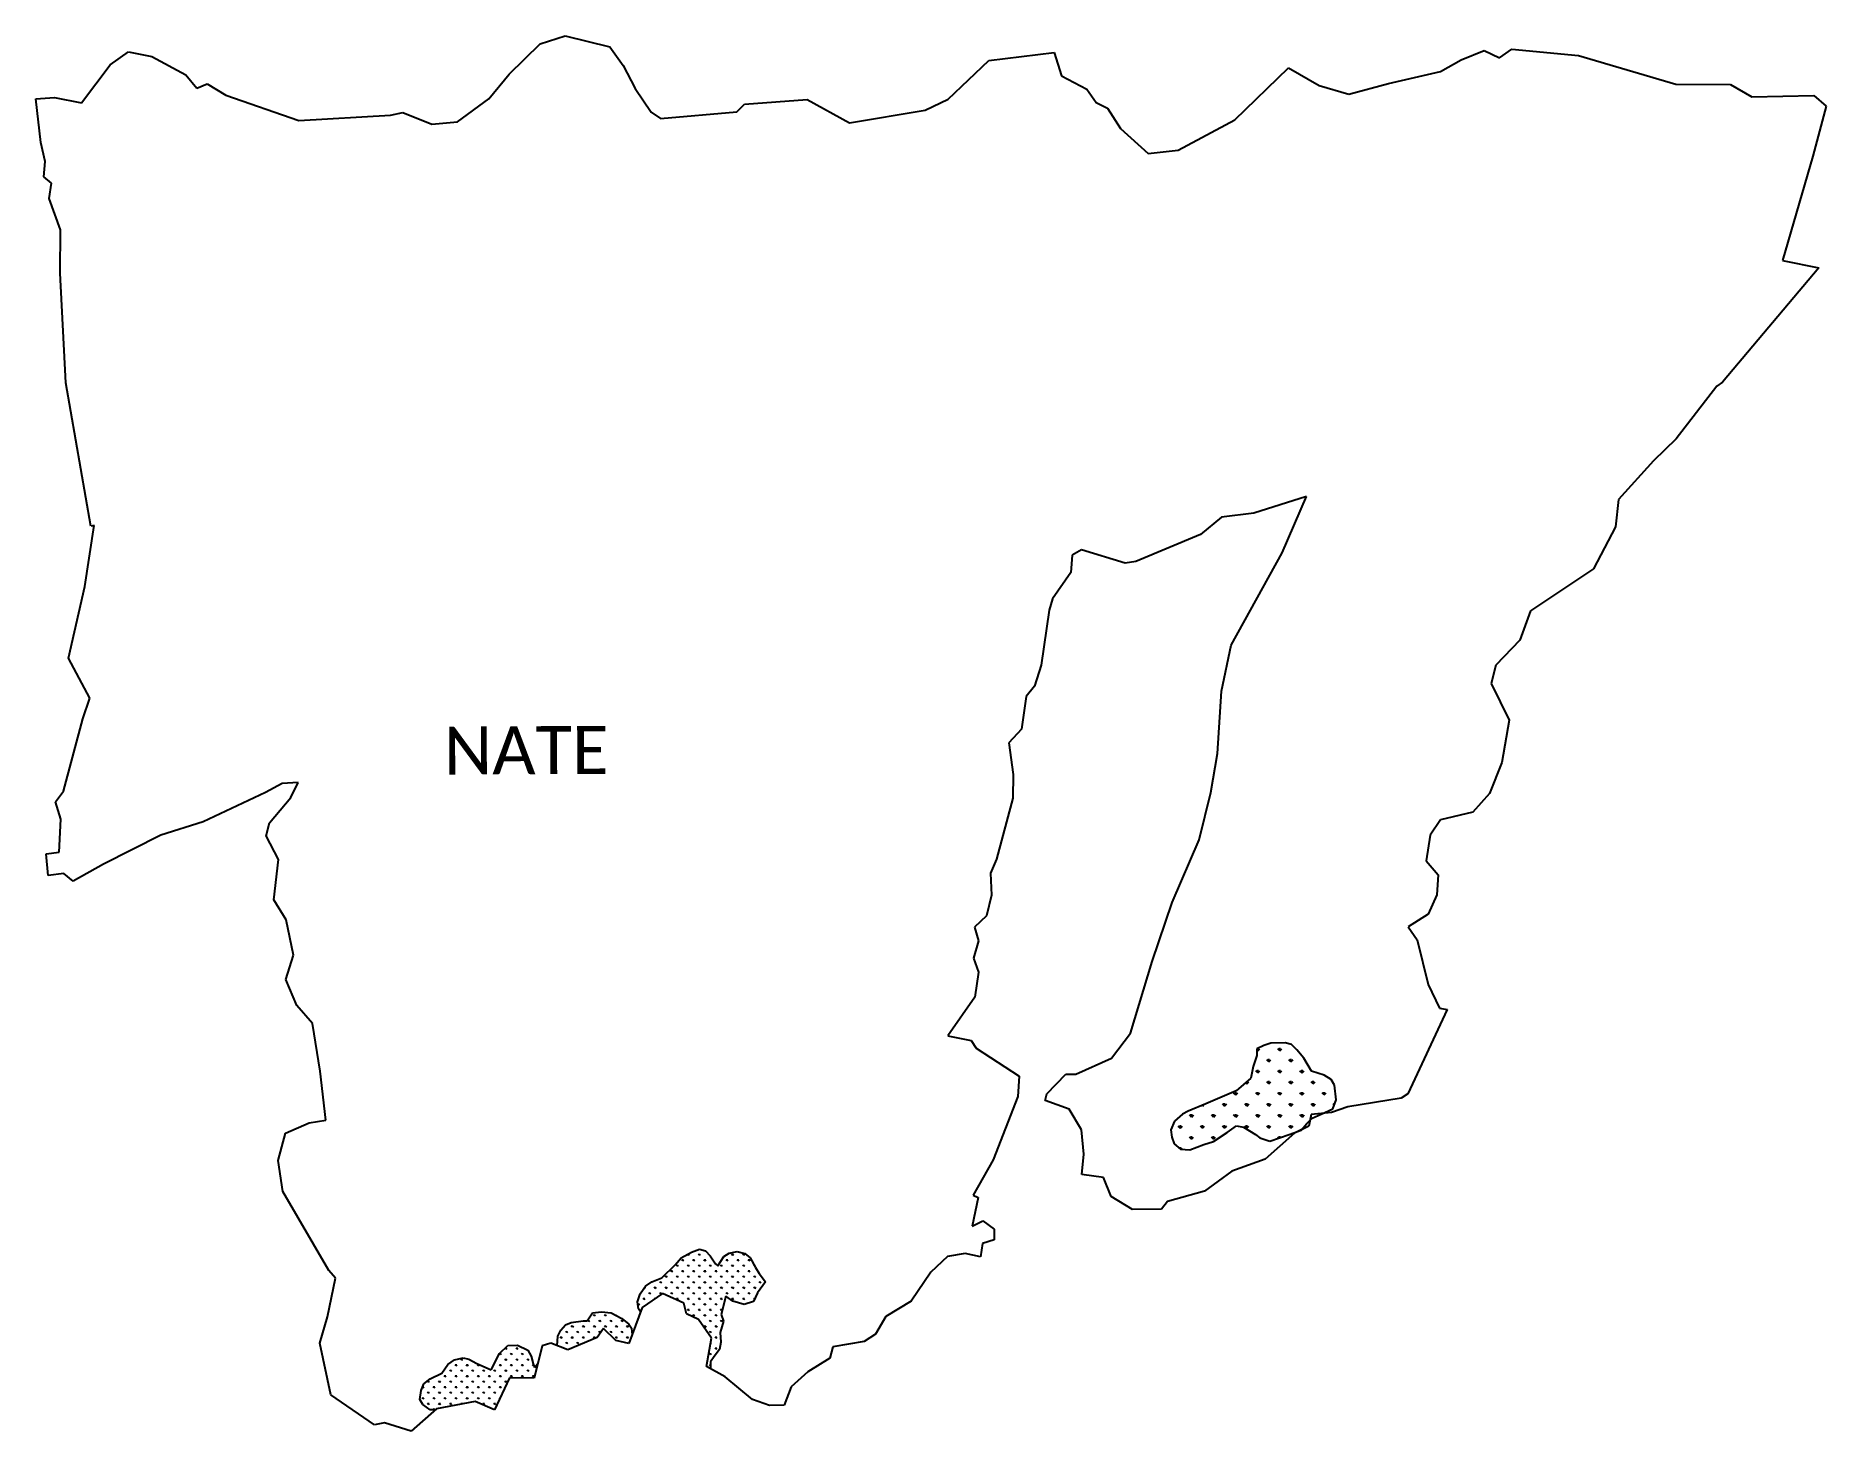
# Model space of a CAD drawing. Header units: metres. Extents: x 322049 to 327866, y 1839213 to 1843749.
import ezdxf

# ---------------------------------------------------------------- set-up
doc = ezdxf.new("R2010")
doc.units = ezdxf.units.M
doc.layers.add('MANGROOVES', color=112, linetype='Continuous')
doc.layers.add('VILLAGE NAME', color=250, linetype='Continuous')
doc.styles.get("Standard").update_dxf_attribs({"font": 'simplex.shx'})

msp = doc.modelspace()

# ---------------------------------------------------------------- texts
at = {"layer": 'VILLAGE NAME', "insert": (323374.4, 1841503.4), "char_height": 155.989, "attachment_point": 1, "rotation": 0.24353}
msp.add_mtext_dynamic_manual_height_columns('{\\fCalibri|b0|i0|c0|p34;NATE}', width=1979.573, gutter_width=779.9, heights=[0], dxfattribs=at)

# ---------------------------------------------------------------- linework, layer by layer
at = {"color": 3}
for p, q in [((322290.8, 1843655), (322349.6, 1843696.3)), ((322349.6, 1843696.3), (322426, 1843682.1)), ((323586.7, 1843623.7), (323687.6, 1843723)), ((323687.6, 1843723), (323769.1, 1843748.9)), ((323769.1, 1843748.9), (323913.9, 1843713.2)), ((323913.9, 1843713.2), (323957.1, 1843652.7)), ((325357.3, 1843694.6), (325381.4, 1843618.7)), ((326679.7, 1843670.5), (326755.2, 1843700.8)), ((326755.2, 1843700.8), (326804, 1843677.3)), ((326804, 1843677.3), (326844.2, 1843705.3)), ((326844.2, 1843705.3), (327061.1, 1843684.8)), ((322197, 1843531.4), (322290.8, 1843655)), ((322426, 1843682.1), (322536.3, 1843622.3)), ((323957.1, 1843652.7), (323996.6, 1843577.9)), ((325012.9, 1843542.7), (325145.4, 1843668.5)), ((325944.2, 1843476.2), (326118.8, 1843644.3)), ((326118.8, 1843644.3), (326218.8, 1843587.2)), ((326612.6, 1843632.5), (326679.7, 1843670.5)), ((327061.1, 1843684.8), (327377.1, 1843591.7)), ((322536.3, 1843622.3), (322572.5, 1843578.8)), ((322572.5, 1843578.8), (322605.3, 1843592.3)), ((322605.3, 1843592.3), (322666.4, 1843555.8)), ((323520.6, 1843544.1), (323586.7, 1843623.7)), ((323996.6, 1843577.9), (324048.4, 1843500.4)), ((325381.4, 1843618.7), (325463.6, 1843575.6)), ((326218.8, 1843587.2), (326314.9, 1843559.3)), ((326314.9, 1843559.3), (326443.4, 1843594.1)), ((326443.4, 1843594.1), (326612.6, 1843632.5)), ((327377.1, 1843591.7), (327555.5, 1843590.6)), ((327555.5, 1843590.6), (327624.4, 1843550.3)), ((322048.8, 1843544.3), (322109.8, 1843547.9)), ((322065.4, 1843401.6), (322048.8, 1843544.3)), ((322109.8, 1843547.9), (322197, 1843531.4)), ((322666.4, 1843555.8), (322903.8, 1843473.8)), ((323418.8, 1843469.7), (323520.6, 1843544.1)), ((324326.3, 1843501.3), (324351.9, 1843526.4)), ((324351.9, 1843526.4), (324555.4, 1843541.4)), ((324555.4, 1843541.4), (324692.7, 1843466.2)), ((324938, 1843506.8), (325012.9, 1843542.7)), ((325463.6, 1843575.6), (325494, 1843532.5)), ((325494, 1843532.5), (325531.2, 1843513.9)), ((327624.4, 1843550.3), (327825.7, 1843555.2)), ((327866, 1843520.5), (327822.7, 1843358)), ((327825.7, 1843555.2), (327866, 1843520.5)), ((322903.8, 1843473.8), (323201.4, 1843491.2)), ((323201.4, 1843491.2), (323241.1, 1843499.4)), ((323241.1, 1843499.4), (323335.1, 1843462.1)), ((323335.1, 1843462.1), (323418.8, 1843469.7)), ((324048.4, 1843500.4), (324078, 1843480.2)), ((324078, 1843480.2), (324326.3, 1843501.3)), ((324692.7, 1843466.2), (324938, 1843506.8)), ((325531.2, 1843513.9), (325573.4, 1843447.7)), ((325760.6, 1843377.4), (325944.2, 1843476.2)), ((325573.4, 1843447.7), (325662.5, 1843366.2)), ((322078.8, 1843340.3), (322065.4, 1843401.6)), ((325662.5, 1843366.2), (325760.6, 1843377.4)), ((327822.7, 1843358), (327724.5, 1843018.6)), ((322075.2, 1843290.6), (322078.8, 1843340.3)), ((322099.4, 1843270), (322075.2, 1843290.6)), ((322092.2, 1843220.1), (322099.4, 1843270)), ((322128.9, 1843118), (322092.2, 1843220.1)), ((322128.2, 1842976.9), (322128.9, 1843118)), ((327724.5, 1843018.6), (327842.2, 1842994.3)), ((322145.9, 1842620.8), (322128.2, 1842976.9)), ((327842.2, 1842994.3), (327529.6, 1842623.1)), ((322227.5, 1842155), (322145.9, 1842620.8)), ((327511, 1842610.1), (327378, 1842438.7)), ((327529.6, 1842623.1), (327511, 1842610.1)), ((327378, 1842438.7), (327304.9, 1842367.4)), ((327304.9, 1842367.4), (327191.7, 1842241.4)), ((326177.3, 1842251.7), (326006, 1842197.3)), ((326098.7, 1842068.6), (326177.3, 1842251.7)), ((327191.7, 1842241.4), (327181.9, 1842152.5)), ((325901.5, 1842184.2), (325832.9, 1842127.4)), ((326006, 1842197.3), (325901.5, 1842184.2)), ((322208.1, 1841958.7), (322237.9, 1842157.2)), ((322237.9, 1842157.2), (322227.5, 1842155)), ((325832.9, 1842127.4), (325623.2, 1842040.3)), ((327181.9, 1842152.5), (327109.9, 1842015.7)), ((325446.3, 1842077.6), (325416.1, 1842060.7)), ((325588.5, 1842035.1), (325446.3, 1842077.6)), ((325932.9, 1841768.5), (326098.7, 1842068.6)), ((325416.1, 1842060.7), (325411.9, 1842004.6)), ((325623.2, 1842040.3), (325588.5, 1842035.1)), ((327109.9, 1842015.7), (326905.4, 1841879.8)), ((322155, 1841725.4), (322208.1, 1841958.7)), ((325411.9, 1842004.6), (325352.6, 1841918.2)), ((325352.6, 1841918.2), (325341.1, 1841881.9)), ((325341.1, 1841881.9), (325315.4, 1841703.3)), ((326905.4, 1841879.8), (326870.4, 1841784.4)), ((326870.4, 1841784.4), (326792.1, 1841702.8)), ((322224.2, 1841595.7), (322155, 1841725.4)), ((325900.9, 1841618), (325932.9, 1841768.5)), ((325315.4, 1841703.3), (325293.5, 1841635.3)), ((326792.1, 1841702.8), (326777.3, 1841643.7)), ((325266.1, 1841601), (325251.3, 1841494.7)), ((325293.5, 1841635.3), (325266.1, 1841601)), ((325888.3, 1841415.4), (325900.9, 1841618)), ((326777.3, 1841643.7), (326835.4, 1841524.1)), ((322202.1, 1841528.1), (322224.2, 1841595.7)), ((322138.5, 1841293), (322202.1, 1841528.1)), ((325251.3, 1841494.7), (325210.7, 1841450.7)), ((326835.4, 1841524.1), (326811.8, 1841386.9)), ((325210.7, 1841450.7), (325224.4, 1841347.6)), ((325867.1, 1841288.9), (325888.3, 1841415.4)), ((326811.8, 1841386.9), (326772.5, 1841286.2)), ((322849, 1841318.5), (322795.4, 1841288.7)), ((322901.4, 1841321.4), (322849, 1841318.5)), ((322876.9, 1841273.2), (322901.4, 1841321.4)), ((325224.4, 1841347.6), (325223.7, 1841270.4)), ((322112.4, 1841258.3), (322138.5, 1841293)), ((322130.2, 1841202.1), (322112.4, 1841258.3)), ((322795.4, 1841288.7), (322592.5, 1841193.9)), ((322808, 1841190.2), (322876.9, 1841273.2)), ((325223.7, 1841270.4), (325170.6, 1841072.4)), ((325828.5, 1841135.4), (325867.1, 1841288.9)), ((326772.5, 1841286.2), (326718.3, 1841225.3)), ((322124.7, 1841095.4), (322130.2, 1841202.1)), ((322592.5, 1841193.9), (322455.1, 1841150.9)), ((326612.8, 1841200.4), (326579.3, 1841150.3)), ((326718.3, 1841225.3), (326612.8, 1841200.4)), ((322455.1, 1841150.9), (322269.2, 1841056.6)), ((322797.1, 1841148.7), (322808, 1841190.2)), ((322837.3, 1841070.9), (322797.1, 1841148.7)), ((325741.4, 1840931.4), (325828.5, 1841135.4)), ((326579.3, 1841150.3), (326566.2, 1841067.5)), ((322082.1, 1841089.5), (322124.7, 1841095.4)), ((322088.7, 1841019.8), (322082.1, 1841089.5)), ((322139.7, 1841025.5), (322088.7, 1841019.8)), ((322170.7, 1841001.3), (322139.7, 1841025.5)), ((322269.2, 1841056.6), (322170.7, 1841001.3)), ((322822.4, 1840939.7), (322837.3, 1841070.9)), ((325170.6, 1841072.4), (325150.7, 1841026.6)), ((325150.7, 1841026.6), (325154.3, 1840955.7)), ((326566.2, 1841067.5), (326605, 1841021.9)), ((326605, 1841021.9), (326601.2, 1840956.1)), ((322861.8, 1840875.3), (322822.4, 1840939.7)), ((325154.3, 1840955.7), (325137.6, 1840888.4)), ((325675.5, 1840739.3), (325741.4, 1840931.4)), ((326601.2, 1840956.1), (326572.8, 1840893.2)), ((322886, 1840760.6), (322861.8, 1840875.3)), ((325137.6, 1840888.4), (325099.2, 1840851.3)), ((325099.2, 1840851.3), (325111.4, 1840806.6)), ((326572.8, 1840893.2), (326507.8, 1840852)), ((326507.8, 1840852), (326536.5, 1840810)), ((325111.4, 1840806.6), (325095.1, 1840750.4)), ((326536.5, 1840810), (326572.6, 1840664.5)), ((322860.9, 1840681), (322886, 1840760.6)), ((325095.1, 1840750.4), (325111.8, 1840705.6)), ((325605.4, 1840507.3), (325675.5, 1840739.3)), ((322897.1, 1840597), (322860.9, 1840681)), ((325111.8, 1840705.6), (325100.1, 1840623.4)), ((325100.1, 1840623.4), (325012.4, 1840498.5)), ((326572.6, 1840664.5), (326609.9, 1840588.4)), ((322947.4, 1840538), (322897.1, 1840597)), ((326634.1, 1840583.5), (326506.3, 1840309.6)), ((326609.9, 1840588.4), (326634.1, 1840583.5)), ((322972.4, 1840383.8), (322947.4, 1840538)), ((325012.4, 1840498.5), (325087.8, 1840483)), ((325544.1, 1840425.9), (325605.4, 1840507.3)), ((325087.8, 1840483), (325104.1, 1840458.5)), ((325104.1, 1840458.5), (325244.1, 1840366.7)), ((322991.4, 1840224.3), (322972.4, 1840383.8)), ((325427.5, 1840373), (325544.1, 1840425.9)), ((325244.1, 1840366.7), (325239, 1840301.3)), ((325333.9, 1840309.6), (325395.7, 1840373.1)), ((325395.7, 1840373.1), (325427.5, 1840373)), ((325239, 1840301.3), (325159, 1840094.7)), ((325328.5, 1840287.8), (325333.9, 1840309.6)), ((325406.7, 1840260.1), (325328.5, 1840287.8)), ((326311.8, 1840267.6), (326258.4, 1840248.7)), ((326485.5, 1840295.3), (326311.8, 1840267.6)), ((326506.3, 1840309.6), (326485.5, 1840295.3)), ((322859.6, 1840182), (322936.8, 1840215.6)), ((322936.8, 1840215.6), (322991.4, 1840224.3)), ((325446.6, 1840192.9), (325406.7, 1840260.1)), ((326185.2, 1840204.4), (326138.6, 1840181.2)), ((326193, 1840242.5), (326185.2, 1840204.4)), ((326258.4, 1840248.7), (326193, 1840242.5)), ((322836, 1840093.1), (322859.6, 1840182)), ((325454.1, 1840113.6), (325446.6, 1840192.9)), ((326138.6, 1840181.2), (326043.6, 1840097.3)), ((322851.3, 1839991.9), (322836, 1840093.1)), ((325159, 1840094.7), (325094.6, 1839980.3)), ((325447.9, 1840047.1), (325454.1, 1840113.6)), ((326043.6, 1840097.3), (325935.3, 1840057.9)), ((325518.4, 1840037.6), (325447.9, 1840047.1)), ((325542.7, 1839975.5), (325518.4, 1840037.6)), ((325935.3, 1840057.9), (325846.5, 1839993.2)), ((323000.7, 1839735.5), (322851.3, 1839991.9)), ((325110.4, 1839972.6), (325090.9, 1839879.9)), ((325094.6, 1839980.3), (325110.4, 1839972.6)), ((325612.1, 1839933.5), (325542.7, 1839975.5)), ((325846.5, 1839993.2), (325725.4, 1839960.1)), ((325706.5, 1839934.4), (325612.1, 1839933.5)), ((325725.4, 1839960.1), (325706.5, 1839934.4)), ((325090.9, 1839879.9), (325125.8, 1839896.6)), ((325125.8, 1839896.6), (325162.6, 1839869.7)), ((325162.6, 1839869.7), (325163, 1839835.3)), ((325124.9, 1839822.9), (325118.7, 1839779.7)), ((325163, 1839835.3), (325124.9, 1839822.9)), ((325011.5, 1839780.6), (324957.3, 1839730.3)), ((325068.3, 1839790.5), (325011.5, 1839780.6)), ((325118.7, 1839779.7), (325068.3, 1839790.5)), ((322996.8, 1839584.7), (323022.5, 1839710.9)), ((323022.5, 1839710.9), (323000.7, 1839735.5)), ((324957.3, 1839730.3), (324893.2, 1839635.1)), ((324084.6, 1839661), (324018.7, 1839615.4)), ((324154.2, 1839629.5), (324084.6, 1839661)), ((324163.4, 1839594.1), (324154.2, 1839629.5)), ((324893.2, 1839635.1), (324810.8, 1839586)), ((322971.7, 1839498.9), (322996.8, 1839584.7)), ((324018.7, 1839615.4), (323976.1, 1839498)), ((324201.8, 1839576.3), (324163.4, 1839594.1)), ((324244, 1839515.2), (324201.8, 1839576.3)), ((324810.8, 1839586), (324776.9, 1839527.9)), ((323873, 1839517.2), (323777.6, 1839477.3)), ((323893.3, 1839546.7), (323873, 1839517.2)), ((323933.6, 1839507.7), (323893.3, 1839546.7)), ((323976.1, 1839498), (323933.6, 1839507.7)), ((324227.8, 1839423.6), (324244, 1839515.2)), ((324776.9, 1839527.9), (324740.4, 1839504.1)), ((323007.9, 1839331.4), (322971.7, 1839498.9)), ((323693.5, 1839490.5), (323668.2, 1839385.5)), ((323721.8, 1839498.8), (323693.5, 1839490.5)), ((323777.6, 1839477.3), (323721.8, 1839498.8)), ((324629.1, 1839450.8), (324557, 1839405.7)), ((324638.6, 1839487.2), (324629.1, 1839450.8)), ((324740.4, 1839504.1), (324638.6, 1839487.2)), ((324288.3, 1839389.2), (324227.8, 1839423.6)), ((324377.2, 1839315.8), (324288.3, 1839389.2)), ((324557, 1839405.7), (324503.1, 1839357.1)), ((323149.4, 1839233.3), (323007.9, 1839331.4)), ((323587.4, 1839385.9), (323539.4, 1839282.1)), ((323668.2, 1839385.5), (323587.4, 1839385.9)), ((324503.1, 1839357.1), (324480.1, 1839297.6)), ((323350.7, 1839285.7), (323268.8, 1839212.9)), ((323476, 1839309.9), (323350.7, 1839285.7)), ((323539.4, 1839282.1), (323476, 1839309.9)), ((324432.2, 1839296), (324377.2, 1839315.8)), ((324480.1, 1839297.6), (324432.2, 1839296)), ((323182, 1839239.9), (323149.4, 1839233.3)), ((323268.8, 1839212.9), (323182, 1839239.9))]:
    msp.add_line(p, q, dxfattribs=at)
at = {"color": 3, "flags": 128}
msp.add_lwpolyline([(325145.4, 1843668.5), (325357.3, 1843694.6)], dxfattribs=at)
at = {"layer": 'MANGROOVES'}
for p, q in [((326038.6, 1840467.1), (326015.8, 1840456.3)), ((326015.8, 1840456.3), (326015.9, 1840434)), ((326062, 1840474.6), (326038.6, 1840467.1)), ((326108.3, 1840475.7), (326062, 1840474.6)), ((326128.5, 1840469.8), (326108.3, 1840475.7)), ((326145.9, 1840452.2), (326128.5, 1840469.8)), ((326169.3, 1840425.1), (326145.9, 1840452.2)), ((326004.5, 1840398.5), (325997.1, 1840360.4)), ((326015.9, 1840434), (326004.5, 1840398.5)), ((326193.2, 1840383.5), (326169.3, 1840425.1)), ((326235.2, 1840369.8), (326193.2, 1840383.5)), ((325948.4, 1840319.3), (325850.2, 1840277)), ((325997.1, 1840360.4), (325948.4, 1840319.3)), ((326258.1, 1840356), (326235.2, 1840369.8)), ((326268, 1840337.4), (326258.1, 1840356)), ((326274.1, 1840290.6), (326268, 1840337.4)), ((325850.2, 1840277), (325793, 1840253.6)), ((326224.9, 1840243.2), (326262.8, 1840261.2)), ((326262.8, 1840261.2), (326274.1, 1840290.6)), ((325748.3, 1840220.4), (325736.5, 1840192.1)), ((325774.1, 1840243.5), (325748.3, 1840220.4)), ((325793, 1840253.6), (325774.1, 1840243.5)), ((325919.4, 1840184.1), (325950.1, 1840205.1)), ((325950.1, 1840205.1), (325972.5, 1840201.3)), ((326159.9, 1840191.8), (326178.9, 1840213.4)), ((326178.9, 1840213.4), (326195.6, 1840230.4)), ((326195.6, 1840230.4), (326224.9, 1840243.2)), ((325736.5, 1840192.1), (325739.9, 1840168.9)), ((325739.9, 1840168.9), (325747.9, 1840147.6)), ((325747.9, 1840147.6), (325767.6, 1840130)), ((325798.2, 1840127.9), (325844.2, 1840145.2)), ((325844.2, 1840145.2), (325875.2, 1840155.1)), ((325875.2, 1840155.1), (325919.4, 1840184.1)), ((325972.5, 1840201.3), (326011.5, 1840177.9)), ((326011.5, 1840177.9), (326025.8, 1840166.1)), ((326025.8, 1840166.1), (326058.5, 1840155.5)), ((326058.5, 1840155.5), (326120.8, 1840177.7)), ((326120.8, 1840177.7), (326159.9, 1840191.8)), ((325767.6, 1840130), (325798.2, 1840127.9)), ((324179.2, 1839794.8), (324205.7, 1839804.3)), ((324205.7, 1839804.3), (324225, 1839799)), ((324225, 1839799), (324239.5, 1839783.1)), ((324301.4, 1839792.2), (324327.3, 1839797.3)), ((324327.3, 1839797.3), (324352, 1839790.6)), ((324082.9, 1839711.7), (324125.8, 1839753.7)), ((324125.8, 1839753.7), (324146.1, 1839776)), ((324146.1, 1839776), (324179.2, 1839794.8)), ((324239.5, 1839783.1), (324257.4, 1839756.6)), ((324257.4, 1839756.6), (324265.3, 1839750.8)), ((324265.3, 1839750.8), (324284.1, 1839780.8)), ((324284.1, 1839780.8), (324301.4, 1839792.2)), ((324352, 1839790.6), (324369.5, 1839776.5)), ((324369.5, 1839776.5), (324387.4, 1839745.6)), ((324387.4, 1839745.6), (324398.7, 1839725.3)), ((324012.2, 1839659.1), (324029.5, 1839684.5)), ((324029.5, 1839684.5), (324050.7, 1839698.7)), ((324050.7, 1839698.7), (324082.9, 1839711.7)), ((324419.6, 1839698.1), (324394, 1839662.7)), ((324398.7, 1839725.3), (324419.6, 1839698.1)), ((324003.7, 1839634), (324012.2, 1839659.1)), ((324006.7, 1839610.7), (324003.7, 1839634)), ((324290.6, 1839652.2), (324275.3, 1839592.2)), ((324313.4, 1839635.8), (324290.6, 1839652.2)), ((324350.3, 1839624.6), (324313.4, 1839635.8)), ((324380.3, 1839634.6), (324350.3, 1839624.6)), ((324394, 1839662.7), (324380.3, 1839634.6)), ((323770, 1839558.6), (323788, 1839566.4)), ((323788, 1839566.4), (323826.8, 1839571.5)), ((323826.8, 1839571.5), (323840, 1839571.4)), ((323840, 1839571.4), (323857.4, 1839597.8)), ((323857.4, 1839597.8), (323886.9, 1839601.2)), ((323886.9, 1839601.2), (323917.7, 1839598)), ((323917.7, 1839598), (323952.4, 1839579.8)), ((323952.4, 1839579.8), (323976, 1839560.7)), ((324013.3, 1839600.5), (324006.7, 1839610.7)), ((324282.9, 1839570.7), (324272.4, 1839533.8)), ((324275.3, 1839592.2), (324282.9, 1839570.7)), ((323742.9, 1839490.6), (323744.7, 1839521.7)), ((323744.7, 1839521.7), (323754.5, 1839541)), ((323754.5, 1839541), (323770, 1839558.6)), ((323976, 1839560.7), (323983.9, 1839548)), ((323983.9, 1839548), (323986.9, 1839526.4)), ((324272.4, 1839533.8), (324274.4, 1839502.5)), ((323408.8, 1839445.4), (323437.2, 1839451.7)), ((323437.2, 1839451.7), (323455.5, 1839446.9)), ((323455.5, 1839446.9), (323481.8, 1839432.7)), ((323527.9, 1839411.9), (323555.5, 1839465.4)), ((323555.5, 1839465.4), (323582.9, 1839491.6)), ((323582.9, 1839491.6), (323613.7, 1839492.4)), ((323613.7, 1839492.4), (323647.5, 1839476.4)), ((323647.5, 1839476.4), (323658.4, 1839457)), ((323658.4, 1839457), (323664.4, 1839431.9)), ((324253.1, 1839455.6), (324240.6, 1839438)), ((324270.3, 1839478.3), (324253.1, 1839455.6)), ((324274.4, 1839502.5), (324270.3, 1839478.3)), ((323329.7, 1839382.8), (323367.7, 1839402.1)), ((323367.7, 1839402.1), (323387.6, 1839429.7)), ((323387.6, 1839429.7), (323408.8, 1839445.4)), ((323481.8, 1839432.7), (323527.9, 1839411.9)), ((323664.4, 1839431.9), (323668.8, 1839420.4)), ((323668.8, 1839420.4), (323679.3, 1839431.7)), ((324240.6, 1839438), (324241.4, 1839415.9)), ((323297, 1839316.3), (323300.4, 1839345.1)), ((323300.4, 1839345.1), (323309.1, 1839366.5)), ((323309.1, 1839366.5), (323329.7, 1839382.8)), ((323305.8, 1839299.7), (323297, 1839316.3)), ((323329.8, 1839282.9), (323305.8, 1839299.7)), ((323346.8, 1839282.2), (323329.8, 1839282.9))]:
    msp.add_line(p, q, dxfattribs=at)
at = {"layer": 'MANGROOVES', "linetype": 'Continuous'}
for p, q in [((326019.2, 1840449.6), (326015.8, 1840453)), ((326019.2, 1840449.6), (326019.2, 1840457.9)), ((326019.2, 1840449.6), (326026, 1840456.3)), ((326091.1, 1840449.6), (326084.3, 1840456.3)), ((326091.1, 1840449.6), (326091.1, 1840459.1)), ((326091.1, 1840449.6), (326097.8, 1840456.3)), ((326019.2, 1840377.8), (326012.5, 1840384.5)), ((326019.2, 1840377.8), (326019.2, 1840387.3)), ((326019.2, 1840377.8), (326026, 1840384.5)), ((326055.1, 1840413.7), (326048.4, 1840420.4)), ((326055.1, 1840413.7), (326055.1, 1840423.2)), ((326055.1, 1840413.7), (326061.9, 1840420.4)), ((326091.1, 1840377.8), (326084.3, 1840384.5)), ((326091.1, 1840377.8), (326091.1, 1840387.3)), ((326091.1, 1840377.8), (326097.8, 1840384.5)), ((326127, 1840413.7), (326120.2, 1840420.4)), ((326127, 1840413.7), (326127, 1840423.2)), ((326127, 1840413.7), (326133.7, 1840420.4)), ((326162.9, 1840377.8), (326156.2, 1840384.5)), ((326162.9, 1840377.8), (326162.9, 1840387.3)), ((326162.9, 1840377.8), (326169.6, 1840384.5)), ((325983.3, 1840341.8), (325979.6, 1840345.6)), ((325983.3, 1840341.8), (325983.3, 1840348.7)), ((325983.3, 1840341.8), (325990, 1840348.6)), ((326055.1, 1840341.8), (326048.4, 1840348.6)), ((326055.1, 1840341.8), (326055.1, 1840351.4)), ((326055.1, 1840341.8), (326061.9, 1840348.6)), ((326127, 1840341.8), (326120.2, 1840348.6)), ((326127, 1840341.8), (326127, 1840351.4)), ((326127, 1840341.8), (326133.7, 1840348.6)), ((326198.8, 1840341.8), (326192.1, 1840348.6)), ((326198.8, 1840341.8), (326198.8, 1840351.4)), ((326198.8, 1840341.8), (326205.6, 1840348.6)), ((325839.6, 1840270), (325837.7, 1840271.9)), ((325839.6, 1840270), (325844.1, 1840274.5)), ((325839.6, 1840270), (325839.6, 1840272.7)), ((325911.5, 1840270), (325904.7, 1840276.7)), ((325911.5, 1840270), (325911.5, 1840279.5)), ((325911.5, 1840270), (325918.2, 1840276.7)), ((325947.4, 1840305.9), (325940.6, 1840312.7)), ((325947.4, 1840305.9), (325947.4, 1840315.5)), ((325947.4, 1840305.9), (325954.1, 1840312.7)), ((325983.3, 1840270), (325976.6, 1840276.7)), ((325983.3, 1840270), (325983.3, 1840279.5)), ((325983.3, 1840270), (325990, 1840276.7)), ((326019.2, 1840305.9), (326012.5, 1840312.7)), ((326019.2, 1840305.9), (326019.2, 1840315.5)), ((326019.2, 1840305.9), (326026, 1840312.7)), ((326055.1, 1840270), (326048.4, 1840276.7)), ((326055.1, 1840270), (326055.1, 1840279.5)), ((326055.1, 1840270), (326061.9, 1840276.7)), ((326091.1, 1840305.9), (326084.3, 1840312.7)), ((326091.1, 1840305.9), (326091.1, 1840315.5)), ((326091.1, 1840305.9), (326097.8, 1840312.7)), ((326127, 1840270), (326120.2, 1840276.7)), ((326127, 1840270), (326127, 1840279.5)), ((326127, 1840270), (326133.7, 1840276.7)), ((326162.9, 1840305.9), (326156.2, 1840312.7)), ((326162.9, 1840305.9), (326162.9, 1840315.5)), ((326162.9, 1840305.9), (326169.6, 1840312.7)), ((326198.8, 1840270), (326192.1, 1840276.7)), ((326198.8, 1840270), (326198.8, 1840279.5)), ((326198.8, 1840270), (326205.6, 1840276.7)), ((326234.7, 1840305.9), (326228, 1840312.7)), ((326234.7, 1840305.9), (326234.7, 1840315.5)), ((326234.7, 1840305.9), (326241.5, 1840312.7)), ((326267.4, 1840273.3), (326263.9, 1840276.7)), ((325767.8, 1840198.2), (325761, 1840204.9)), ((325767.8, 1840198.2), (325767.8, 1840207.7)), ((325767.8, 1840198.2), (325774.5, 1840204.9)), ((325803.7, 1840234.1), (325797, 1840240.8)), ((325803.7, 1840234.1), (325803.7, 1840243.6)), ((325803.7, 1840234.1), (325810.4, 1840240.8)), ((325839.6, 1840198.2), (325832.9, 1840204.9)), ((325839.6, 1840198.2), (325839.6, 1840207.7)), ((325839.6, 1840198.2), (325846.3, 1840204.9)), ((325875.5, 1840234.1), (325868.8, 1840240.8)), ((325875.5, 1840234.1), (325875.5, 1840243.6)), ((325875.5, 1840234.1), (325882.3, 1840240.8)), ((325911.5, 1840198.2), (325904.7, 1840204.9)), ((325911.5, 1840198.2), (325911.5, 1840207.7)), ((325911.5, 1840198.2), (325918.2, 1840204.9)), ((325947.4, 1840234.1), (325940.6, 1840240.8)), ((325947.4, 1840234.1), (325947.4, 1840243.6)), ((325947.4, 1840234.1), (325954.1, 1840240.8)), ((325983.3, 1840198.2), (325976.6, 1840204.9)), ((325983.3, 1840198.2), (325983.3, 1840207.7)), ((325983.3, 1840198.2), (325990, 1840204.9)), ((326019.2, 1840234.1), (326012.5, 1840240.8)), ((326019.2, 1840234.1), (326019.2, 1840243.6)), ((326019.2, 1840234.1), (326026, 1840240.8)), ((326055.1, 1840198.2), (326048.4, 1840204.9)), ((326055.1, 1840198.2), (326055.1, 1840207.7)), ((326055.1, 1840198.2), (326061.9, 1840204.9)), ((326091.1, 1840234.1), (326084.3, 1840240.8)), ((326091.1, 1840234.1), (326091.1, 1840243.6)), ((326091.1, 1840234.1), (326097.8, 1840240.8)), ((326127, 1840198.2), (326120.2, 1840204.9)), ((326127, 1840198.2), (326127, 1840207.7)), ((326127, 1840198.2), (326133.7, 1840204.9)), ((326162.9, 1840234.1), (326156.2, 1840240.8)), ((326162.9, 1840234.1), (326162.9, 1840243.6)), ((326162.9, 1840234.1), (326169.6, 1840240.8)), ((325803.7, 1840162.2), (325797, 1840169)), ((325803.7, 1840162.2), (325803.7, 1840171.8)), ((325803.7, 1840162.2), (325810.4, 1840169)), ((325875.5, 1840162.2), (325868.8, 1840169)), ((325875.5, 1840162.2), (325875.5, 1840171.8)), ((325875.5, 1840162.2), (325882.3, 1840169)), ((326019.2, 1840171.5), (326019.2, 1840171.8)), ((326024.3, 1840167.3), (326026, 1840169)), ((326087.5, 1840165.8), (326084.3, 1840169)), ((326091.1, 1840167.1), (326091.1, 1840171.8)), ((325767.8, 1840130), (325767.8, 1840135.8)), ((325771.2, 1840129.8), (325774.5, 1840133.1)), ((324133.4, 1839749.2), (324130, 1839752.5)), ((324133.4, 1839749.2), (324133.4, 1839753.9)), ((324133.4, 1839749.2), (324136.7, 1839752.5)), ((324151.3, 1839767.1), (324148, 1839770.5)), ((324151.3, 1839767.1), (324151.3, 1839771.9)), ((324151.3, 1839767.1), (324154.7, 1839770.5)), ((324169.3, 1839749.2), (324165.9, 1839752.5)), ((324169.3, 1839785.1), (324166.7, 1839787.7)), ((324169.3, 1839785.1), (324169.3, 1839789.2)), ((324169.3, 1839785.1), (324172.7, 1839788.4)), ((324169.3, 1839749.2), (324169.3, 1839753.9)), ((324169.3, 1839749.2), (324172.7, 1839752.5)), ((324187.2, 1839767.1), (324183.9, 1839770.5)), ((324187.2, 1839767.1), (324187.2, 1839771.9)), ((324187.2, 1839767.1), (324190.6, 1839770.5)), ((324205.2, 1839785.1), (324201.8, 1839788.4)), ((324205.2, 1839749.2), (324201.8, 1839752.5)), ((324205.2, 1839785.1), (324205.2, 1839789.8)), ((324205.2, 1839785.1), (324208.6, 1839788.4)), ((324205.2, 1839749.2), (324205.2, 1839753.9)), ((324205.2, 1839749.2), (324208.6, 1839752.5)), ((324223.2, 1839767.1), (324219.8, 1839770.5)), ((324223.2, 1839767.1), (324223.2, 1839771.9)), ((324223.2, 1839767.1), (324226.5, 1839770.5)), ((324241.1, 1839749.2), (324237.8, 1839752.5)), ((324241.1, 1839749.2), (324241.1, 1839753.9)), ((324241.1, 1839749.2), (324244.5, 1839752.5)), ((324277, 1839749.2), (324273.7, 1839752.5)), ((324277, 1839749.2), (324277, 1839753.9)), ((324277, 1839749.2), (324280.4, 1839752.5)), ((324295, 1839767.1), (324291.6, 1839770.5)), ((324295, 1839767.1), (324295, 1839771.9)), ((324295, 1839767.1), (324298.4, 1839770.5)), ((324313, 1839785.1), (324309.6, 1839788.4)), ((324313, 1839749.2), (324309.6, 1839752.5)), ((324313, 1839785.1), (324313, 1839789.8)), ((324313, 1839785.1), (324316.3, 1839788.4)), ((324313, 1839749.2), (324313, 1839753.9)), ((324313, 1839749.2), (324316.3, 1839752.5)), ((324330.9, 1839767.1), (324327.6, 1839770.5)), ((324330.9, 1839767.1), (324330.9, 1839771.9)), ((324330.9, 1839767.1), (324334.3, 1839770.5)), ((324348.9, 1839785.1), (324345.5, 1839788.4)), ((324348.9, 1839749.2), (324345.5, 1839752.5)), ((324348.9, 1839785.1), (324348.9, 1839789.8)), ((324348.9, 1839785.1), (324352.3, 1839788.4)), ((324348.9, 1839749.2), (324348.9, 1839753.9)), ((324348.9, 1839749.2), (324352.3, 1839752.5)), ((324366.9, 1839767.1), (324363.5, 1839770.5)), ((324366.9, 1839767.1), (324366.9, 1839771.9)), ((324366.9, 1839767.1), (324370.2, 1839770.5)), ((324384.8, 1839749.2), (324381.4, 1839752.5)), ((324384.8, 1839749.2), (324384.8, 1839750)), ((324384.8, 1839749.2), (324385.1, 1839749.5)), ((324025.6, 1839677.3), (324029, 1839680.7)), ((324061.5, 1839677.3), (324058.2, 1839680.7)), ((324061.5, 1839677.3), (324061.5, 1839682.1)), ((324061.5, 1839677.3), (324064.9, 1839680.7)), ((324079.5, 1839695.3), (324076.1, 1839698.6)), ((324079.5, 1839695.3), (324079.5, 1839700)), ((324079.5, 1839695.3), (324082.9, 1839698.6)), ((324097.4, 1839713.2), (324094.1, 1839716.6)), ((324097.4, 1839677.3), (324094.1, 1839680.7)), ((324097.4, 1839713.2), (324097.4, 1839718)), ((324097.4, 1839713.2), (324100.8, 1839716.6)), ((324097.4, 1839677.3), (324097.4, 1839682.1)), ((324097.4, 1839677.3), (324100.8, 1839680.7)), ((324115.4, 1839731.2), (324112, 1839734.6)), ((324115.4, 1839695.3), (324112, 1839698.6)), ((324115.4, 1839731.2), (324115.4, 1839736)), ((324115.4, 1839731.2), (324118.8, 1839734.6)), ((324115.4, 1839695.3), (324115.4, 1839700)), ((324115.4, 1839695.3), (324118.8, 1839698.6)), ((324133.4, 1839713.2), (324130, 1839716.6)), ((324133.4, 1839677.3), (324130, 1839680.7)), ((324133.4, 1839713.2), (324133.4, 1839718)), ((324133.4, 1839713.2), (324136.7, 1839716.6)), ((324133.4, 1839677.3), (324133.4, 1839682.1)), ((324133.4, 1839677.3), (324136.7, 1839680.7)), ((324151.3, 1839731.2), (324148, 1839734.6)), ((324151.3, 1839695.3), (324148, 1839698.6)), ((324151.3, 1839731.2), (324151.3, 1839736)), ((324151.3, 1839731.2), (324154.7, 1839734.6)), ((324151.3, 1839695.3), (324151.3, 1839700)), ((324151.3, 1839695.3), (324154.7, 1839698.6)), ((324169.3, 1839713.2), (324165.9, 1839716.6)), ((324169.3, 1839677.3), (324165.9, 1839680.7)), ((324169.3, 1839713.2), (324169.3, 1839718)), ((324169.3, 1839713.2), (324172.7, 1839716.6)), ((324169.3, 1839677.3), (324169.3, 1839682.1)), ((324169.3, 1839677.3), (324172.7, 1839680.7)), ((324187.2, 1839731.2), (324183.9, 1839734.6)), ((324187.2, 1839695.3), (324183.9, 1839698.6)), ((324187.2, 1839731.2), (324187.2, 1839736)), ((324187.2, 1839731.2), (324190.6, 1839734.6)), ((324187.2, 1839695.3), (324187.2, 1839700)), ((324187.2, 1839695.3), (324190.6, 1839698.6)), ((324205.2, 1839713.2), (324201.8, 1839716.6)), ((324205.2, 1839677.3), (324201.8, 1839680.7)), ((324205.2, 1839713.2), (324205.2, 1839718)), ((324205.2, 1839713.2), (324208.6, 1839716.6)), ((324205.2, 1839677.3), (324205.2, 1839682.1)), ((324205.2, 1839677.3), (324208.6, 1839680.7)), ((324223.2, 1839731.2), (324219.8, 1839734.6)), ((324223.2, 1839695.3), (324219.8, 1839698.6)), ((324223.2, 1839731.2), (324223.2, 1839736)), ((324223.2, 1839731.2), (324226.5, 1839734.6)), ((324223.2, 1839695.3), (324223.2, 1839700)), ((324223.2, 1839695.3), (324226.5, 1839698.6)), ((324241.1, 1839713.2), (324237.8, 1839716.6)), ((324241.1, 1839677.3), (324237.8, 1839680.7)), ((324241.1, 1839713.2), (324241.1, 1839718)), ((324241.1, 1839713.2), (324244.5, 1839716.6)), ((324241.1, 1839677.3), (324241.1, 1839682.1)), ((324241.1, 1839677.3), (324244.5, 1839680.7)), ((324259.1, 1839731.2), (324255.7, 1839734.6)), ((324259.1, 1839695.3), (324255.7, 1839698.6)), ((324259.1, 1839731.2), (324259.1, 1839736)), ((324259.1, 1839731.2), (324262.5, 1839734.6)), ((324259.1, 1839695.3), (324259.1, 1839700)), ((324259.1, 1839695.3), (324262.5, 1839698.6)), ((324277, 1839713.2), (324273.7, 1839716.6)), ((324277, 1839677.3), (324273.7, 1839680.7)), ((324277, 1839713.2), (324277, 1839718)), ((324277, 1839713.2), (324280.4, 1839716.6)), ((324277, 1839677.3), (324277, 1839682.1)), ((324277, 1839677.3), (324280.4, 1839680.7)), ((324295, 1839731.2), (324291.6, 1839734.6)), ((324295, 1839695.3), (324291.6, 1839698.6)), ((324295, 1839731.2), (324295, 1839736)), ((324295, 1839731.2), (324298.4, 1839734.6)), ((324295, 1839695.3), (324295, 1839700)), ((324295, 1839695.3), (324298.4, 1839698.6)), ((324313, 1839713.2), (324309.6, 1839716.6)), ((324313, 1839677.3), (324309.6, 1839680.7)), ((324313, 1839713.2), (324313, 1839718)), ((324313, 1839713.2), (324316.3, 1839716.6)), ((324313, 1839677.3), (324313, 1839682.1)), ((324313, 1839677.3), (324316.3, 1839680.7)), ((324330.9, 1839731.2), (324327.6, 1839734.6)), ((324330.9, 1839695.3), (324327.6, 1839698.6)), ((324330.9, 1839731.2), (324330.9, 1839736)), ((324330.9, 1839731.2), (324334.3, 1839734.6)), ((324330.9, 1839695.3), (324330.9, 1839700)), ((324330.9, 1839695.3), (324334.3, 1839698.6)), ((324348.9, 1839713.2), (324345.5, 1839716.6)), ((324348.9, 1839677.3), (324345.5, 1839680.7)), ((324348.9, 1839713.2), (324348.9, 1839718)), ((324348.9, 1839713.2), (324352.3, 1839716.6)), ((324348.9, 1839677.3), (324348.9, 1839682.1)), ((324348.9, 1839677.3), (324352.3, 1839680.7)), ((324366.9, 1839731.2), (324363.5, 1839734.6)), ((324366.9, 1839695.3), (324363.5, 1839698.6)), ((324366.9, 1839731.2), (324366.9, 1839736)), ((324366.9, 1839731.2), (324370.2, 1839734.6)), ((324366.9, 1839695.3), (324366.9, 1839700)), ((324366.9, 1839695.3), (324370.2, 1839698.6)), ((324384.8, 1839713.2), (324381.4, 1839716.6)), ((324384.8, 1839677.3), (324381.4, 1839680.7)), ((324384.8, 1839713.2), (324384.8, 1839718)), ((324384.8, 1839713.2), (324388.2, 1839716.6)), ((324384.8, 1839677.3), (324384.8, 1839682.1)), ((324384.8, 1839677.3), (324388.2, 1839680.7)), ((324402.8, 1839695.3), (324399.4, 1839698.6)), ((324402.8, 1839695.3), (324402.8, 1839700)), ((324402.8, 1839695.3), (324406.1, 1839698.6)), ((324007.6, 1839623.4), (324004.7, 1839626.4)), ((324007.6, 1839623.4), (324007.6, 1839628.2)), ((324007.6, 1839623.4), (324011, 1839626.8)), ((324025.6, 1839641.4), (324022.2, 1839644.8)), ((324025.6, 1839677.3), (324025, 1839677.9)), ((324025.6, 1839677.3), (324025.6, 1839678.8)), ((324025.6, 1839641.4), (324025.6, 1839646.1)), ((324025.6, 1839641.4), (324029, 1839644.8)), ((324043.6, 1839659.3), (324040.2, 1839662.7)), ((324043.6, 1839659.3), (324043.6, 1839664.1)), ((324043.6, 1839659.3), (324046.9, 1839662.7)), ((324059.4, 1839643.6), (324058.2, 1839644.8)), ((324061.5, 1839645.1), (324061.5, 1839646.1)), ((324079.5, 1839659.3), (324076.1, 1839662.7)), ((324079.5, 1839659.3), (324079.5, 1839664.1)), ((324079.5, 1839659.3), (324082.9, 1839662.7)), ((324115.4, 1839659.3), (324112, 1839662.7)), ((324115.4, 1839659.3), (324115.4, 1839664.1)), ((324115.4, 1839659.3), (324118.8, 1839662.7)), ((324133.4, 1839641.4), (324130, 1839644.8)), ((324133.4, 1839641.4), (324133.4, 1839646.1)), ((324133.4, 1839641.4), (324136.7, 1839644.8)), ((324151.3, 1839659.3), (324148, 1839662.7)), ((324151.3, 1839659.3), (324151.3, 1839664.1)), ((324151.3, 1839659.3), (324154.7, 1839662.7)), ((324169.3, 1839641.4), (324165.9, 1839644.8)), ((324169.3, 1839641.4), (324169.3, 1839646.1)), ((324169.3, 1839641.4), (324172.7, 1839644.8)), ((324187.2, 1839659.3), (324183.9, 1839662.7)), ((324187.2, 1839623.4), (324183.9, 1839626.8)), ((324187.2, 1839659.3), (324187.2, 1839664.1)), ((324187.2, 1839659.3), (324190.6, 1839662.7)), ((324187.2, 1839623.4), (324187.2, 1839628.2)), ((324187.2, 1839623.4), (324190.6, 1839626.8)), ((324205.2, 1839641.4), (324201.8, 1839644.8)), ((324205.2, 1839641.4), (324205.2, 1839646.1)), ((324205.2, 1839641.4), (324208.6, 1839644.8)), ((324223.2, 1839659.3), (324219.8, 1839662.7)), ((324223.2, 1839623.4), (324219.8, 1839626.8)), ((324223.2, 1839659.3), (324223.2, 1839664.1)), ((324223.2, 1839659.3), (324226.5, 1839662.7)), ((324223.2, 1839623.4), (324223.2, 1839628.2)), ((324223.2, 1839623.4), (324226.5, 1839626.8)), ((324241.1, 1839641.4), (324237.8, 1839644.8)), ((324241.1, 1839641.4), (324241.1, 1839646.1)), ((324241.1, 1839641.4), (324244.5, 1839644.8)), ((324259.1, 1839659.3), (324255.7, 1839662.7)), ((324259.1, 1839623.4), (324255.7, 1839626.8)), ((324259.1, 1839659.3), (324259.1, 1839664.1)), ((324259.1, 1839659.3), (324262.5, 1839662.7)), ((324259.1, 1839623.4), (324259.1, 1839628.2)), ((324259.1, 1839623.4), (324262.5, 1839626.8)), ((324277, 1839641.4), (324273.7, 1839644.8)), ((324277, 1839641.4), (324277, 1839646.1)), ((324277, 1839641.4), (324280.4, 1839644.8)), ((324295, 1839659.3), (324291.6, 1839662.7)), ((324295, 1839659.3), (324295, 1839664.1)), ((324295, 1839659.3), (324298.4, 1839662.7)), ((324313, 1839641.4), (324309.6, 1839644.8)), ((324313, 1839641.4), (324313, 1839646.1)), ((324313, 1839641.4), (324316.3, 1839644.8)), ((324330.9, 1839659.3), (324327.6, 1839662.7)), ((324330.9, 1839659.3), (324330.9, 1839664.1)), ((324330.9, 1839659.3), (324334.3, 1839662.7)), ((324348.9, 1839641.4), (324345.5, 1839644.8)), ((324348.9, 1839641.4), (324348.9, 1839646.1)), ((324348.9, 1839641.4), (324352.3, 1839644.8)), ((324366.9, 1839659.3), (324363.5, 1839662.7)), ((324366.9, 1839659.3), (324366.9, 1839664.1)), ((324366.9, 1839659.3), (324370.2, 1839662.7)), ((324384, 1839642.2), (324381.4, 1839644.8)), ((324384.8, 1839643.9), (324384.8, 1839646.1)), ((323846, 1839569.5), (323842.6, 1839572.9)), ((323846, 1839569.5), (323846, 1839574.3)), ((323846, 1839569.5), (323849.4, 1839572.9)), ((323864, 1839587.5), (323860.6, 1839590.9)), ((323864, 1839587.5), (323864, 1839592.3)), ((323864, 1839587.5), (323867.3, 1839590.9)), ((323881.9, 1839569.5), (323878.5, 1839572.9)), ((323881.9, 1839569.5), (323881.9, 1839574.3)), ((323881.9, 1839569.5), (323885.3, 1839572.9)), ((323899.9, 1839587.5), (323896.5, 1839590.9)), ((323899.9, 1839587.5), (323899.9, 1839592.3)), ((323899.9, 1839587.5), (323903.2, 1839590.9)), ((323917.8, 1839569.5), (323914.5, 1839572.9)), ((323917.8, 1839569.5), (323917.8, 1839574.3)), ((323917.8, 1839569.5), (323921.2, 1839572.9)), ((323935.8, 1839587.5), (323933.8, 1839589.5)), ((323935.8, 1839587.5), (323935.8, 1839588.5)), ((323935.8, 1839587.5), (323936.4, 1839588.1)), ((323953.8, 1839569.5), (323950.4, 1839572.9)), ((323953.8, 1839569.5), (323953.8, 1839574.3)), ((323953.8, 1839569.5), (323957.1, 1839572.9)), ((324169.3, 1839605.5), (324165.9, 1839608.8)), ((324169.3, 1839605.5), (324169.3, 1839610.2)), ((324169.3, 1839605.5), (324172.7, 1839608.8)), ((324187.2, 1839587.5), (324183.9, 1839590.9)), ((324187.2, 1839587.5), (324187.2, 1839592.3)), ((324187.2, 1839587.5), (324190.6, 1839590.9)), ((324205.2, 1839605.5), (324201.8, 1839608.8)), ((324205.2, 1839605.5), (324205.2, 1839610.2)), ((324205.2, 1839605.5), (324208.6, 1839608.8)), ((324205.2, 1839571.3), (324205.2, 1839574.3)), ((324205.9, 1839570.3), (324208.6, 1839572.9)), ((324223.2, 1839587.5), (324219.8, 1839590.9)), ((324223.2, 1839587.5), (324223.2, 1839592.3)), ((324223.2, 1839587.5), (324226.5, 1839590.9)), ((324241.1, 1839605.5), (324237.8, 1839608.8)), ((324241.1, 1839569.5), (324237.8, 1839572.9)), ((324241.1, 1839605.5), (324241.1, 1839610.2)), ((324241.1, 1839605.5), (324244.5, 1839608.8)), ((324241.1, 1839569.5), (324241.1, 1839574.3)), ((324241.1, 1839569.5), (324244.5, 1839572.9)), ((324259.1, 1839587.5), (324255.7, 1839590.9)), ((324259.1, 1839587.5), (324259.1, 1839592.3)), ((324259.1, 1839587.5), (324262.5, 1839590.9)), ((324277, 1839605.5), (324273.7, 1839608.8)), ((324277, 1839569.5), (324273.7, 1839572.9)), ((324277, 1839605.5), (324277, 1839610.2)), ((324277, 1839605.5), (324279.2, 1839607.6)), ((324277, 1839569.5), (324277, 1839574.3)), ((324277, 1839569.5), (324280.4, 1839572.9)), ((323756.2, 1839515.7), (323752.8, 1839519)), ((323756.2, 1839515.7), (323756.2, 1839520.4)), ((323756.2, 1839515.7), (323759.6, 1839519)), ((323774.2, 1839533.6), (323770.8, 1839537)), ((323774.2, 1839533.6), (323774.2, 1839538.4)), ((323774.2, 1839533.6), (323777.5, 1839537)), ((323792.1, 1839551.6), (323788.7, 1839555)), ((323792.1, 1839515.7), (323788.7, 1839519)), ((323792.1, 1839551.6), (323792.1, 1839556.3)), ((323792.1, 1839551.6), (323795.5, 1839555)), ((323792.1, 1839515.7), (323792.1, 1839520.4)), ((323792.1, 1839515.7), (323795.5, 1839519)), ((323810.1, 1839533.6), (323806.7, 1839537)), ((323810.1, 1839533.6), (323810.1, 1839538.4)), ((323810.1, 1839533.6), (323813.4, 1839537)), ((323828, 1839551.6), (323824.7, 1839555)), ((323828, 1839515.7), (323824.7, 1839519)), ((323828, 1839551.6), (323828, 1839556.3)), ((323828, 1839551.6), (323831.4, 1839555)), ((323828, 1839515.7), (323828, 1839520.4)), ((323828, 1839515.7), (323831.4, 1839519)), ((323846, 1839533.6), (323842.6, 1839537)), ((323846, 1839533.6), (323846, 1839538.4)), ((323846, 1839533.6), (323849.4, 1839537)), ((323864, 1839551.6), (323860.6, 1839555)), ((323864, 1839515.7), (323860.6, 1839519)), ((323864, 1839551.6), (323864, 1839556.3)), ((323864, 1839551.6), (323867.3, 1839555)), ((323864, 1839515.7), (323864, 1839520.4)), ((323864, 1839515.7), (323867.3, 1839519)), ((323881.9, 1839533.6), (323878.5, 1839537)), ((323881.9, 1839533.6), (323881.9, 1839538.4)), ((323881.9, 1839533.6), (323885.3, 1839537)), ((323899.9, 1839551.6), (323896.5, 1839555)), ((323899.9, 1839551.6), (323899.9, 1839556.3)), ((323899.9, 1839551.6), (323903.2, 1839555)), ((323917.8, 1839533.6), (323914.5, 1839537)), ((323917.8, 1839533.6), (323917.8, 1839538.4)), ((323917.8, 1839533.6), (323921.2, 1839537)), ((323935.8, 1839551.6), (323932.4, 1839555)), ((323935.8, 1839515.7), (323932.4, 1839519)), ((323935.8, 1839551.6), (323935.8, 1839556.3)), ((323935.8, 1839551.6), (323939.2, 1839555)), ((323935.8, 1839515.7), (323935.8, 1839520.4)), ((323935.8, 1839515.7), (323939.2, 1839519)), ((323953.8, 1839533.6), (323950.4, 1839537)), ((323953.8, 1839533.6), (323953.8, 1839538.4)), ((323953.8, 1839533.6), (323957.1, 1839537)), ((323971.7, 1839551.6), (323968.4, 1839555)), ((323971.7, 1839515.7), (323968.4, 1839519)), ((323971.7, 1839551.6), (323971.7, 1839556.3)), ((323971.7, 1839551.6), (323975.1, 1839555)), ((323971.7, 1839515.7), (323971.7, 1839520.4)), ((323971.7, 1839515.7), (323975.1, 1839519)), ((324223.2, 1839551.6), (324219.8, 1839555)), ((324223.2, 1839551.6), (324223.2, 1839556.3)), ((324223.2, 1839551.6), (324226.5, 1839555)), ((324241.1, 1839533.6), (324237.8, 1839537)), ((324241.1, 1839533.6), (324241.1, 1839538.4)), ((324241.1, 1839533.6), (324244.5, 1839537)), ((324259.1, 1839551.6), (324255.7, 1839555)), ((324259.1, 1839515.7), (324255.7, 1839519)), ((324259.1, 1839551.6), (324259.1, 1839556.3)), ((324259.1, 1839551.6), (324262.5, 1839555)), ((324259.1, 1839515.7), (324259.1, 1839520.4)), ((324259.1, 1839515.7), (324262.5, 1839519)), ((323432.9, 1839443.8), (323429.5, 1839447.2)), ((323432.9, 1839443.8), (323432.9, 1839448.6)), ((323432.9, 1839443.8), (323436.3, 1839447.2)), ((323558.6, 1839461.8), (323555.3, 1839465.1)), ((323558.6, 1839461.8), (323558.6, 1839466.5)), ((323558.6, 1839461.8), (323562, 1839465.1)), ((323576.6, 1839443.8), (323573.2, 1839447.2)), ((323576.6, 1839479.7), (323573.6, 1839482.7)), ((323576.6, 1839479.7), (323576.6, 1839484.5)), ((323576.6, 1839479.7), (323580, 1839483.1)), ((323576.6, 1839443.8), (323576.6, 1839448.6)), ((323576.6, 1839443.8), (323580, 1839447.2)), ((323594.5, 1839461.8), (323591.2, 1839465.1)), ((323594.5, 1839461.8), (323594.5, 1839466.5)), ((323594.5, 1839461.8), (323597.9, 1839465.1)), ((323612.5, 1839479.7), (323609.1, 1839483.1)), ((323612.5, 1839443.8), (323609.1, 1839447.2)), ((323612.5, 1839479.7), (323612.5, 1839484.5)), ((323612.5, 1839479.7), (323615.9, 1839483.1)), ((323612.5, 1839443.8), (323612.5, 1839448.6)), ((323612.5, 1839443.8), (323615.9, 1839447.2)), ((323630.5, 1839461.8), (323627.1, 1839465.1)), ((323630.5, 1839461.8), (323630.5, 1839466.5)), ((323630.5, 1839461.8), (323633.8, 1839465.1)), ((323648.4, 1839443.8), (323645.1, 1839447.2)), ((323648.4, 1839443.8), (323648.4, 1839448.6)), ((323648.4, 1839443.8), (323651.8, 1839447.2)), ((323774.2, 1839497.7), (323770.8, 1839501.1)), ((323774.2, 1839497.7), (323774.2, 1839502.5)), ((323774.2, 1839497.7), (323777.5, 1839501.1)), ((323789.6, 1839482.3), (323788.7, 1839483.1)), ((323792.1, 1839483.4), (323792.1, 1839484.5)), ((323810.1, 1839497.7), (323806.7, 1839501.1)), ((323810.1, 1839497.7), (323810.1, 1839502.5)), ((323810.1, 1839497.7), (323813.4, 1839501.1)), ((324241.1, 1839461.8), (324237.8, 1839465.1)), ((324241.1, 1839497.7), (324240.9, 1839497.9)), ((324241.1, 1839497.7), (324244.5, 1839501.1)), ((324241.1, 1839497.7), (324241.1, 1839499)), ((324241.1, 1839461.8), (324241.1, 1839466.5)), ((324241.1, 1839461.8), (324244.5, 1839465.1)), ((324259.1, 1839479.7), (324255.7, 1839483.1)), ((324259.1, 1839479.7), (324259.1, 1839484.5)), ((324259.1, 1839479.7), (324262.5, 1839483.1)), ((324274.1, 1839500.7), (324273.7, 1839501.1)), ((323379, 1839389.9), (323375.7, 1839393.3)), ((323379, 1839389.9), (323379, 1839394.7)), ((323379, 1839389.9), (323382.4, 1839393.3)), ((323397, 1839407.9), (323393.6, 1839411.3)), ((323397, 1839407.9), (323397, 1839412.7)), ((323397, 1839407.9), (323400.4, 1839411.3)), ((323414.9, 1839425.9), (323411.6, 1839429.2)), ((323414.9, 1839389.9), (323411.6, 1839393.3)), ((323414.9, 1839425.9), (323414.9, 1839430.6)), ((323414.9, 1839425.9), (323418.3, 1839429.2)), ((323414.9, 1839389.9), (323414.9, 1839394.7)), ((323414.9, 1839389.9), (323418.3, 1839393.3)), ((323432.9, 1839407.9), (323429.5, 1839411.3)), ((323432.9, 1839407.9), (323432.9, 1839412.7)), ((323432.9, 1839407.9), (323436.3, 1839411.3)), ((323450.9, 1839425.9), (323447.5, 1839429.2)), ((323450.9, 1839389.9), (323447.5, 1839393.3)), ((323450.9, 1839425.9), (323450.9, 1839430.6)), ((323450.9, 1839425.9), (323454.2, 1839429.2)), ((323450.9, 1839389.9), (323450.9, 1839394.7)), ((323450.9, 1839389.9), (323454.2, 1839393.3)), ((323468.8, 1839407.9), (323465.5, 1839411.3)), ((323468.8, 1839407.9), (323468.8, 1839412.7)), ((323468.8, 1839407.9), (323472.2, 1839411.3)), ((323486.8, 1839425.9), (323483.4, 1839429.2)), ((323486.8, 1839389.9), (323483.4, 1839393.3)), ((323486.8, 1839425.9), (323486.8, 1839430.5)), ((323486.8, 1839425.9), (323490, 1839429)), ((323486.8, 1839389.9), (323486.8, 1839394.7)), ((323486.8, 1839389.9), (323490.2, 1839393.3)), ((323504.7, 1839407.9), (323501.4, 1839411.3)), ((323504.7, 1839407.9), (323504.7, 1839412.7)), ((323504.7, 1839407.9), (323508.1, 1839411.3)), ((323522.7, 1839389.9), (323519.3, 1839393.3)), ((323522.7, 1839389.9), (323522.7, 1839394.7)), ((323522.7, 1839389.9), (323526.1, 1839393.3)), ((323540.7, 1839407.9), (323537.3, 1839411.3)), ((323540.7, 1839407.9), (323540.7, 1839412.7)), ((323540.7, 1839407.9), (323544, 1839411.3)), ((323558.6, 1839425.9), (323555.3, 1839429.2)), ((323558.6, 1839389.9), (323555.3, 1839393.3)), ((323558.6, 1839425.9), (323558.6, 1839430.6)), ((323558.6, 1839425.9), (323562, 1839429.2)), ((323558.6, 1839389.9), (323558.6, 1839394.7)), ((323558.6, 1839389.9), (323562, 1839393.3)), ((323576.6, 1839407.9), (323573.2, 1839411.3)), ((323576.6, 1839407.9), (323576.6, 1839412.7)), ((323576.6, 1839407.9), (323580, 1839411.3)), ((323594.5, 1839425.9), (323591.2, 1839429.2)), ((323594.5, 1839389.9), (323591.2, 1839393.3)), ((323594.5, 1839425.9), (323594.5, 1839430.6)), ((323594.5, 1839425.9), (323597.9, 1839429.2)), ((323594.5, 1839389.9), (323594.5, 1839394.7)), ((323594.5, 1839389.9), (323597.9, 1839393.3)), ((323612.5, 1839407.9), (323609.1, 1839411.3)), ((323612.5, 1839407.9), (323612.5, 1839412.7)), ((323612.5, 1839407.9), (323615.9, 1839411.3)), ((323630.5, 1839425.9), (323627.1, 1839429.2)), ((323630.5, 1839389.9), (323627.1, 1839393.3)), ((323630.5, 1839425.9), (323630.5, 1839430.6)), ((323630.5, 1839425.9), (323633.8, 1839429.2)), ((323630.5, 1839389.9), (323630.5, 1839394.7)), ((323630.5, 1839389.9), (323633.8, 1839393.3)), ((323648.4, 1839407.9), (323645.1, 1839411.3)), ((323648.4, 1839407.9), (323648.4, 1839412.7)), ((323648.4, 1839407.9), (323651.8, 1839411.3)), ((323666.4, 1839425.9), (323663, 1839429.2)), ((323666.4, 1839389.9), (323663, 1839393.3)), ((323666.4, 1839425.9), (323666.4, 1839426.7)), ((323666.4, 1839425.9), (323666.6, 1839426.1)), ((323666.4, 1839389.9), (323666.4, 1839394.7)), ((323666.4, 1839389.9), (323669.8, 1839393.3)), ((324241.1, 1839425.9), (324237.8, 1839429.2)), ((323307.2, 1839354), (323304.9, 1839356.3)), ((323307.2, 1839354), (323307.2, 1839358.8)), ((323307.2, 1839354), (323310.5, 1839357.4)), ((323325.1, 1839372), (323321.8, 1839375.3)), ((323325.1, 1839336.1), (323321.8, 1839339.4)), ((323325.1, 1839372), (323325.1, 1839376.7)), ((323325.1, 1839372), (323328.5, 1839375.3)), ((323325.1, 1839336.1), (323325.1, 1839340.8)), ((323325.1, 1839336.1), (323328.5, 1839339.4)), ((323343.1, 1839354), (323339.7, 1839357.4)), ((323343.1, 1839354), (323343.1, 1839358.8)), ((323343.1, 1839354), (323346.5, 1839357.4)), ((323361.1, 1839372), (323357.7, 1839375.3)), ((323361.1, 1839336.1), (323357.7, 1839339.4)), ((323361.1, 1839372), (323361.1, 1839376.7)), ((323361.1, 1839372), (323364.4, 1839375.3)), ((323361.1, 1839336.1), (323361.1, 1839340.8)), ((323361.1, 1839336.1), (323364.4, 1839339.4)), ((323379, 1839354), (323375.7, 1839357.4)), ((323379, 1839354), (323379, 1839358.8)), ((323379, 1839354), (323382.4, 1839357.4)), ((323397, 1839372), (323393.6, 1839375.3)), ((323397, 1839336.1), (323393.6, 1839339.4)), ((323397, 1839372), (323397, 1839376.7)), ((323397, 1839372), (323400.4, 1839375.3)), ((323397, 1839336.1), (323397, 1839340.8)), ((323397, 1839336.1), (323400.4, 1839339.4)), ((323414.9, 1839354), (323411.6, 1839357.4)), ((323414.9, 1839354), (323414.9, 1839358.8)), ((323414.9, 1839354), (323418.3, 1839357.4)), ((323432.9, 1839372), (323429.5, 1839375.3)), ((323432.9, 1839336.1), (323429.5, 1839339.4)), ((323432.9, 1839372), (323432.9, 1839376.7)), ((323432.9, 1839372), (323436.3, 1839375.3)), ((323432.9, 1839336.1), (323432.9, 1839340.8)), ((323432.9, 1839336.1), (323436.3, 1839339.4)), ((323450.9, 1839354), (323447.5, 1839357.4)), ((323450.9, 1839354), (323450.9, 1839358.8)), ((323450.9, 1839354), (323454.2, 1839357.4)), ((323468.8, 1839372), (323465.5, 1839375.3)), ((323468.8, 1839336.1), (323465.5, 1839339.4)), ((323468.8, 1839372), (323468.8, 1839376.7)), ((323468.8, 1839372), (323472.2, 1839375.3)), ((323468.8, 1839336.1), (323468.8, 1839340.8)), ((323468.8, 1839336.1), (323472.2, 1839339.4)), ((323486.8, 1839354), (323483.4, 1839357.4)), ((323486.8, 1839354), (323486.8, 1839358.8)), ((323486.8, 1839354), (323490.2, 1839357.4)), ((323504.7, 1839372), (323501.4, 1839375.3)), ((323504.7, 1839336.1), (323501.4, 1839339.4)), ((323504.7, 1839372), (323504.7, 1839376.7)), ((323504.7, 1839372), (323508.1, 1839375.3)), ((323504.7, 1839336.1), (323504.7, 1839340.8)), ((323504.7, 1839336.1), (323508.1, 1839339.4)), ((323522.7, 1839354), (323519.3, 1839357.4)), ((323522.7, 1839354), (323522.7, 1839358.8)), ((323522.7, 1839354), (323526.1, 1839357.4)), ((323540.7, 1839372), (323537.3, 1839375.3)), ((323540.7, 1839336.1), (323537.3, 1839339.4)), ((323540.7, 1839372), (323540.7, 1839376.7)), ((323540.7, 1839372), (323544, 1839375.3)), ((323540.7, 1839336.1), (323540.7, 1839340.8)), ((323540.7, 1839336.1), (323544, 1839339.4)), ((323558.6, 1839354), (323555.3, 1839357.4)), ((323558.6, 1839354), (323558.6, 1839358.8)), ((323558.6, 1839354), (323562, 1839357.4)), ((323576.6, 1839372), (323573.2, 1839375.3)), ((323576.6, 1839372), (323576.6, 1839376.7)), ((323576.6, 1839372), (323580, 1839375.3)), ((323307.2, 1839318.1), (323303.8, 1839321.5)), ((323307.2, 1839318.1), (323307.2, 1839322.9)), ((323307.2, 1839318.1), (323310.5, 1839321.5)), ((323325.1, 1839300.1), (323321.8, 1839303.5)), ((323325.1, 1839300.1), (323325.1, 1839304.9)), ((323325.1, 1839300.1), (323328.5, 1839303.5)), ((323343.1, 1839318.1), (323339.7, 1839321.5)), ((323342.9, 1839282.4), (323339.7, 1839285.5)), ((323343.1, 1839318.1), (323343.1, 1839322.9)), ((323343.1, 1839318.1), (323346.5, 1839321.5)), ((323343.1, 1839282.4), (323343.1, 1839286.9)), ((323343.3, 1839282.4), (323346.5, 1839285.5)), ((323361.1, 1839300.1), (323357.7, 1839303.5)), ((323361.1, 1839300.1), (323361.1, 1839304.9)), ((323361.1, 1839300.1), (323364.4, 1839303.5)), ((323379, 1839318.1), (323375.7, 1839321.5)), ((323379, 1839318.1), (323379, 1839322.9)), ((323379, 1839318.1), (323382.4, 1839321.5)), ((323397, 1839300.1), (323393.6, 1839303.5)), ((323397, 1839300.1), (323397, 1839304.9)), ((323397, 1839300.1), (323400.4, 1839303.5)), ((323414.9, 1839318.1), (323411.6, 1839321.5)), ((323414.9, 1839318.1), (323414.9, 1839322.9)), ((323414.9, 1839318.1), (323418.3, 1839321.5)), ((323431.7, 1839301.3), (323429.5, 1839303.5)), ((323432.9, 1839301.6), (323432.9, 1839304.9)), ((323434.7, 1839301.9), (323436.3, 1839303.5)), ((323450.9, 1839318.1), (323447.5, 1839321.5)), ((323450.9, 1839318.1), (323450.9, 1839322.9)), ((323450.9, 1839318.1), (323454.2, 1839321.5)), ((323486.8, 1839318.1), (323483.4, 1839321.5)), ((323486.8, 1839318.1), (323486.8, 1839322.9)), ((323486.8, 1839318.1), (323490.2, 1839321.5)), ((323504.7, 1839300.1), (323501.4, 1839303.5)), ((323504.7, 1839300.1), (323504.7, 1839304.9)), ((323504.7, 1839300.1), (323508.1, 1839303.5)), ((323522.7, 1839318.1), (323519.3, 1839321.5)), ((323522.7, 1839318.1), (323522.7, 1839322.9)), ((323522.7, 1839318.1), (323526.1, 1839321.5)), ((323540.7, 1839300.1), (323537.3, 1839303.5)), ((323540.7, 1839300.1), (323540.7, 1839304.9)), ((323540.7, 1839300.1), (323544, 1839303.5)), ((323556.9, 1839319.8), (323555.3, 1839321.5))]:
    msp.add_line(p, q, dxfattribs=at)

msp.set_redraw_order([(e.dxf.handle, doc.entitydb.next_handle()) for e in msp.query("TEXT MTEXT ATTDEF DIMENSION ARC_DIMENSION")])  # texts and dimensions are drawn at this point

doc.saveas('drawing.dxf')
